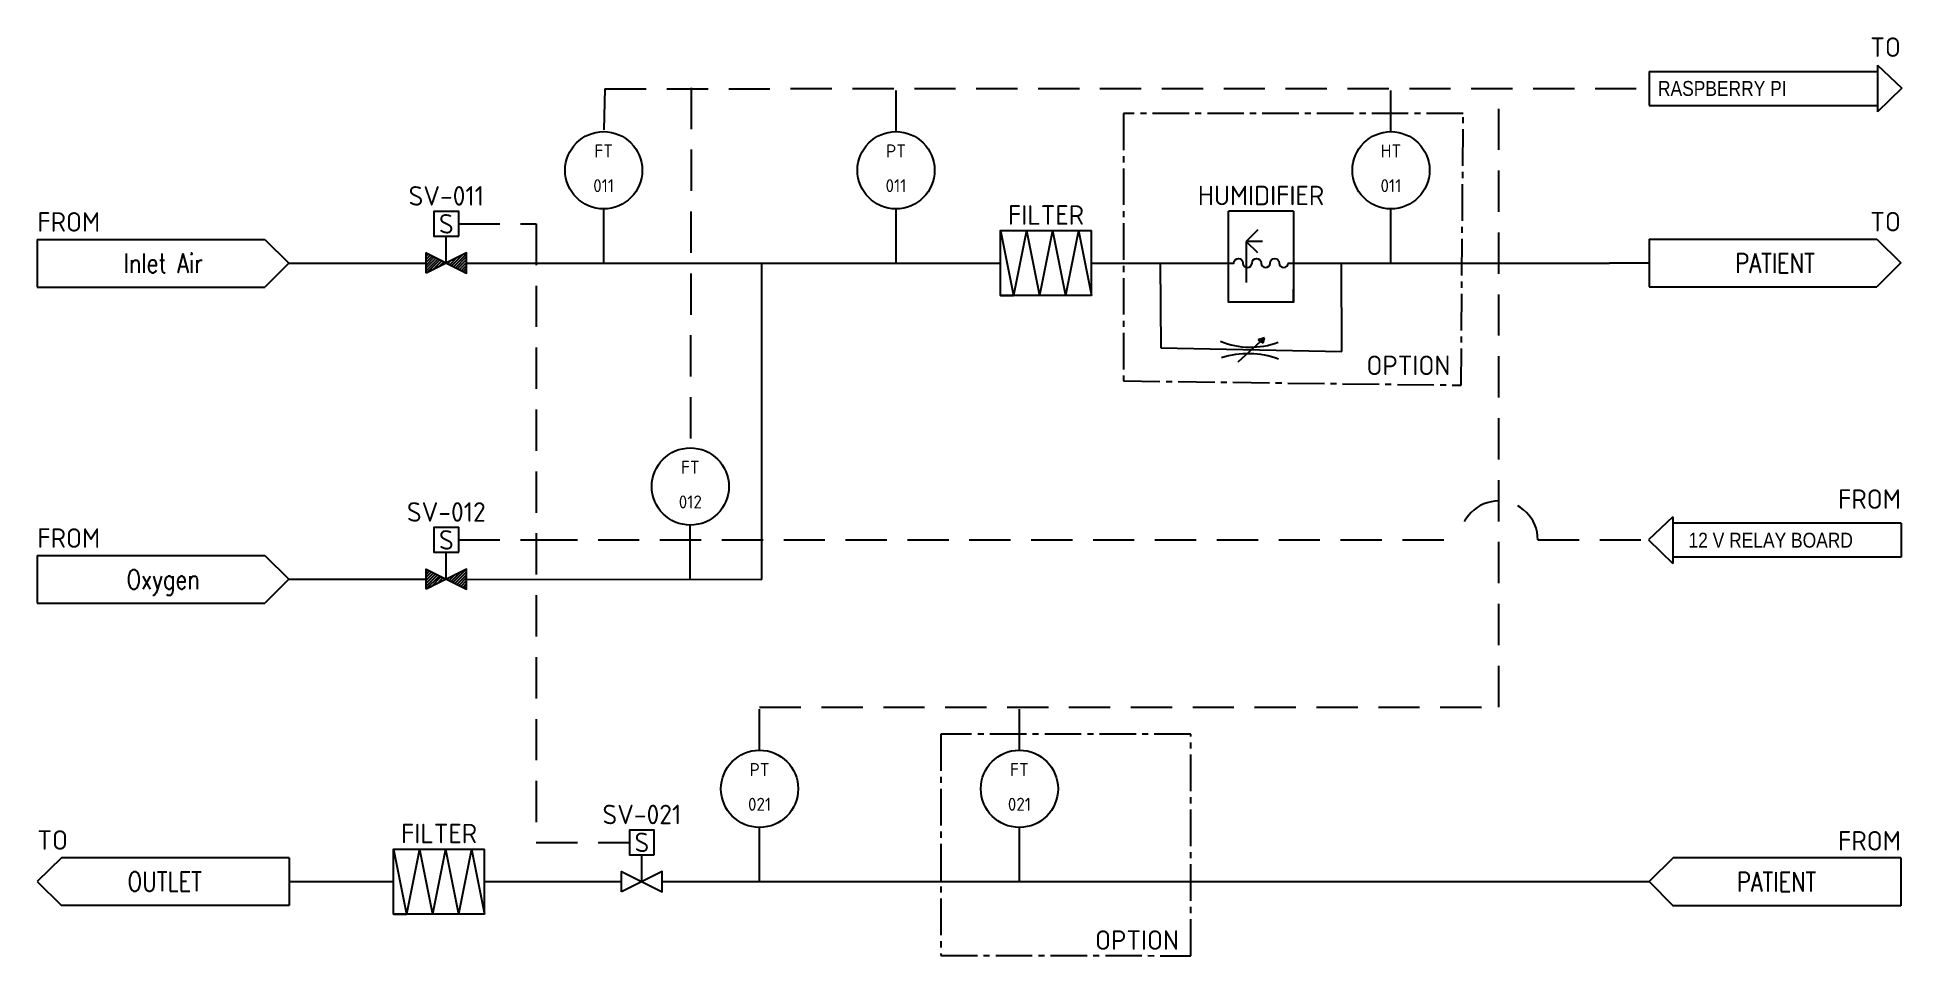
# Model space of a CAD drawing. Header units: millimetres. Extents: x -325 to 284974, y -1 to 659558.
# Drawn here: x 1490.9 to 1777.9, y 552.8 to 694.1 of the extents above; entities that cross this region are included whole.
import ezdxf
from ezdxf.enums import TextEntityAlignment as Align

# ---------------------------------------------------------------- set-up
doc = ezdxf.new("R2010")
doc.units = ezdxf.units.MM
doc.header["$LTSCALE"] = 0.5
doc.linetypes.add('CENTER2', pattern=[1.125, 0.75, -0.125, 0.125, -0.125])
doc.linetypes.add('DASHED', pattern=[19.05, 12.7, -6.35])
for name, color, linetype in [('DRAWING', 7, 'Continuous'), ('PROCESS', 4, 'Continuous'), ('SYM', 2, 'Continuous'), ('SYMBOLS', 2, 'Continuous'), ('TEXT_10', 2, 'Continuous')]:
    doc.layers.add(name, color=color, linetype=linetype)
doc.styles.add('romans', font='romans.shx')
doc.styles.add('X1', font='iso3098b.shx', dxfattribs={"height": 0.125})

msp = doc.modelspace()

# ---------------------------------------------------------------- texts
at = {"layer": 'SYMBOLS', "style": 'X1'}
for p in [(1553.91, 665.4), (1553.91, 616.76), (1584.01, 570.22)]:
    msp.add_text('S', height=3, dxfattribs=at).set_placement(p, align=Align.MIDDLE)
at = {"layer": 'TEXT_10', "style": 'X1'}
for s, p in [('TO', (1777.81, 691.09)), ('TO', (1777.81, 664.23)), ('FROM', (1777.81, 621.54)), ('FROM', (1777.81, 568.96))]:
    msp.add_text(s, height=3, dxfattribs=at).set_placement(p, align=Align.RIGHT)
for s, p in [('FT', (1578.13, 676.61)), ('PT', (1623.13, 676.61)), ('HT', (1699.32, 676.61)), ('011', (1578.13, 671.27)), ('011', (1623.13, 671.27)), ('011', (1699.32, 671.27)), ('FT', (1591.47, 627.94)), ('012', (1591.47, 622.6)), ('PT', (1602.13, 581.42)), ('FT', (1642.13, 581.42)), ('021', (1602.13, 576.08)), ('021', (1642.13, 576.08))]:
    msp.add_text(s, height=2, dxfattribs=at).set_placement(p, align=Align.MIDDLE)
for s, p in [('SV-011', (1553.91, 667.3)), ('HUMIDIFIER', (1679.32, 667.36)), ('FILTER', (1646.22, 664.36)), ('SV-012', (1553.91, 618.66)), ('SV-021', (1584.01, 572.11)), ('FILTER', (1552.79, 569.18))]:
    msp.add_text(s, height=3, dxfattribs=at).set_placement(p, align=Align.BOTTOM_CENTER)
for s, p in [('FROM', (1490.95, 664.19)), ('FROM', (1490.95, 615.54)), ('TO', (1490.95, 569.08))]:
    msp.add_text(s, height=3, dxfattribs=at).set_placement(p)
for p in [(1708.47, 641.22), (1666.69, 552.78)]:
    msp.add_text('OPTION', height=3, dxfattribs=at).set_placement(p, align=Align.BOTTOM_RIGHT)

# ---------------------------------------------------------------- blocks, each defined once
blk = doc.blocks.new('ARROW2')
at = {"layer": 'SYM'}
for p, q in [((-1.629, 0.153), (-0.153, 0.153)), ((-1.629, 0.153), (-1.629, -0.156)), ((-0.153, 0.153), (0.003, 0)), ((0.003, 0), (-0.153, -0.156)), ((-1.629, -0.156), (-0.153, -0.156))]:
    blk.add_line(p, q, dxfattribs=at)
at = {"layer": 'SYM', "width": 0.85}
blk.add_attdef('D501-1020-DP-006', (-1.533, -0.051), '', height=0.0989, dxfattribs=at)
blk = doc.blocks.new('InstArrow')
at = {"layer": 'SYM'}
for p, q in [((-0.153, 0.153), (-0.153, -0.156)), ((-0.153, 0.153), (0.003, 0)), ((-1.629, 0.111), (-0.153, 0.111)), ((-1.629, 0.111), (-1.629, -0.114)), ((-1.629, -0.114), (-0.153, -0.114)), ((0.003, 0), (-0.153, -0.156))]:
    blk.add_line(p, q, dxfattribs=at)
at = {"layer": 'SYM', "width": 0.85}
blk.add_attdef('D501-1020-DP-006', (-1.533, -0.051), '', height=0.0989, dxfattribs=at)

# ---------------------------------------------------------------- hatches: boundary and pattern name
at = {"layer": 'DRAWING', "linetype": 'ByBlock'}
h = msp.add_hatch(dxfattribs=at)
h.set_pattern_fill('ANSI31', color=5, scale=0.1, style=0)
h.paths.add_polyline_path([(1550.79, 657.8), (1550.79, 660.92), (1557.03, 657.8), (1557.03, 660.92)])
h = msp.add_hatch(dxfattribs=at)
h.set_pattern_fill('ANSI31', color=5, scale=0.1, style=0)
h.paths.add_polyline_path([(1550.79, 609.16), (1550.79, 612.28), (1557.03, 609.16), (1557.03, 612.28)])

# ---------------------------------------------------------------- linework, layer by layer
at = {"layer": 'DRAWING', "color": 5, "linetype": 'DASHED'}
for p, q in [((1578.33, 686.19), (1578.13, 679.58)), ((1578.33, 686.19), (1739.06, 686.23)), ((1591.62, 686.34), (1591.47, 630.91)), ((1623.13, 679.58), (1623.13, 686.23)), ((1699.32, 679.58), (1699.32, 686.23)), ((1715.93, 591.04), (1715.93, 686.23)), ((1555.81, 665.4), (1567.74, 665.4)), ((1567.74, 665.4), (1567.74, 570.22)), ((1555.81, 616.76), (1567.74, 616.76)), ((1567.74, 616.76), (1709.93, 616.76)), ((1721.93, 616.76), (1739.06, 616.76)), ((1602.13, 584.39), (1602.13, 591.04)), ((1602.13, 591.04), (1715.93, 591.04)), ((1642.13, 584.39), (1642.13, 591.04)), ((1567.74, 570.22), (1582.11, 570.22))]:
    msp.add_line(p, q, dxfattribs=at)
at = {"layer": 'DRAWING', "color": 2, "linetype": 'ByBlock'}
for p, q in [((1684.32, 667.36), (1674.32, 667.36)), ((1639.22, 664.36), (1641.22, 654.36)), ((1643.22, 664.36), (1641.22, 654.36)), ((1643.22, 664.36), (1645.22, 654.36)), ((1647.22, 664.36), (1645.22, 654.36)), ((1647.22, 664.36), (1649.22, 654.36)), ((1651.22, 664.36), (1649.22, 654.36)), ((1651.22, 664.36), (1653.22, 654.36)), ((1653.22, 654.36), (1653.22, 664.36)), ((1678.82, 664.46), (1677.05, 662.69)), ((1679.55, 662.69), (1677.05, 662.69)), ((1678.82, 660.92), (1677.05, 662.69)), ((1677.05, 662.69), (1677.05, 656.39)), ((1639.22, 654.36), (1641.22, 654.36)), ((1684.32, 653.36), (1684.32, 655.36)), ((1545.79, 569.18), (1547.79, 559.18)), ((1549.79, 569.18), (1547.79, 559.18)), ((1549.79, 569.18), (1551.79, 559.18)), ((1553.79, 569.18), (1551.79, 559.18)), ((1553.79, 569.18), (1555.79, 559.18)), ((1557.79, 569.18), (1555.79, 559.18)), ((1557.79, 569.18), (1559.79, 559.18)), ((1559.79, 559.18), (1559.79, 569.18)), ((1545.79, 559.18), (1547.79, 559.18))]:
    msp.add_line(p, q, dxfattribs=at)
at = {"layer": 'DRAWING', "color": 5, "linetype": 'ByBlock'}
for p, q in [((1663.77, 659.36), (1663.9, 646.3)), ((1691.77, 645.76), (1691.71, 659.36)), ((1663.9, 646.3), (1691.77, 645.76)), ((1675.78, 644.17), (1679.84, 647.83)), ((1679.84, 647.83), (1678.89, 647.53)), ((1678.89, 647.53), (1679.64, 647.08)), ((1679.64, 647.08), (1679.84, 647.83))]:
    msp.add_line(p, q, dxfattribs=at)
at = {"layer": 'DRAWING', "color": 5, "linetype": 'CENTER2', "ltscale": 15}
for points in [[(1658.17, 682.36), (1658.13, 641.22), (1710.13, 640.57), (1710.43, 682.36)], [(1630.04, 586.87), (1630.04, 552.8), (1668.52, 552.78), (1668.52, 586.86)]]:
    msp.add_lwpolyline(points, close=True, dxfattribs=at)
at = {"layer": 'DRAWING', "color": 2, "linetype": 'ByBlock'}
for points in [[(1684.32, 667.36), (1684.32, 653.36), (1674.32, 653.36), (1674.32, 667.36)], [(1653.22, 654.36), (1639.22, 654.36), (1639.22, 664.36), (1653.22, 664.36)], [(1559.79, 559.18), (1545.79, 559.18), (1545.79, 569.18), (1559.79, 569.18)]]:
    msp.add_lwpolyline(points, dxfattribs=at)
at = {"layer": 'DRAWING', "color": 5, "linetype": 'ByBlock'}
for centre, radius, start, end in [((1677.7, 658.64), 12.22, 247.7655, 290.2924), ((1677.33, 632.25), 13.17, 69.2582, 108.123)]:
    msp.add_arc(centre, radius, start, end, dxfattribs=at)
at = {"layer": 'DRAWING', "color": 5, "linetype": 'DASHED'}
msp.add_arc((1715.93, 616.76), 6, 0, 180, dxfattribs=at)
at = {"layer": 'PROCESS'}
for p, q in [((1529.7, 659.36), (1550.79, 659.36)), ((1557.03, 659.36), (1578.13, 659.36)), ((1578.13, 659.36), (1626.77, 659.36)), ((1602.47, 610.67), (1602.47, 659.32)), ((1623.13, 659.36), (1639.22, 659.36)), ((1653.22, 659.36), (1674.32, 659.36)), ((1684.32, 659.36), (1732.96, 659.36)), ((1739.06, 659.36), (1732.96, 659.36)), ((1529.7, 610.72), (1550.79, 610.72)), ((1557.03, 610.72), (1602.47, 610.67)), ((1529.7, 564.18), (1545.79, 564.18)), ((1559.79, 564.18), (1580.89, 564.18)), ((1587.13, 564.18), (1739.06, 564.18))]:
    msp.add_line(p, q, dxfattribs=at)
at = {"layer": 'SYMBOLS'}
for p, q in [((1578.13, 659.36), (1578.13, 667.7)), ((1623.13, 659.36), (1623.13, 667.7)), ((1699.32, 659.36), (1699.32, 667.7)), ((1553.91, 659.36), (1553.91, 663.5)), ((1591.47, 610.7), (1591.47, 619.04)), ((1553.91, 610.72), (1553.91, 614.86)), ((1602.13, 564.18), (1602.13, 572.52)), ((1642.13, 564.18), (1642.13, 572.52)), ((1584.01, 564.18), (1584.01, 568.32))]:
    msp.add_line(p, q, dxfattribs=at)
for points in [[(1555.81, 663.5), (1555.81, 667.3), (1552.01, 667.3), (1552.01, 663.5)], [(1550.79, 657.8), (1550.79, 660.92), (1557.03, 657.8), (1557.03, 660.92)], [(1555.81, 614.86), (1555.81, 618.66), (1552.01, 618.66), (1552.01, 614.86)], [(1550.79, 609.16), (1550.79, 612.28), (1557.03, 609.16), (1557.03, 612.28)], [(1585.91, 568.32), (1585.91, 572.11), (1582.11, 572.11), (1582.11, 568.32)], [(1580.89, 562.62), (1580.89, 565.74), (1587.13, 562.62), (1587.13, 565.74)]]:
    msp.add_lwpolyline(points, close=True, dxfattribs=at)
msp.add_lwpolyline([(1674.32, 659.36), (1675.15, 659.36, -1), (1676.54, 659.36, 1), (1677.93, 659.36, -1), (1679.32, 659.36, 1), (1680.71, 659.36, -1), (1682.1, 659.36, 1), (1683.49, 659.36), (1684.32, 659.36)], format="xyb", dxfattribs=at)
for centre in [(1578.13, 673.64), (1623.13, 673.64), (1699.32, 673.64), (1591.47, 624.98), (1602.13, 578.46), (1642.13, 578.46)]:
    msp.add_circle(centre, 5.94, dxfattribs=at)

# ---------------------------------------------------------------- block references
at = {"layer": 'DRAWING', "color": 5, "linetype": 'ByBlock'}
ref = msp.add_blockref('InstArrow', (1777.87, 686.26), dxfattribs=dict(at, xscale=-23.82840078415506, yscale=-23.21038488009083, zscale=23.82840078415506, rotation=180))
ref.add_attrib('D501-1020-DP-006', 'RASPBERRY PI', (1740.42, 685.08), dxfattribs={"layer": 'SYM', "height": 2.2958, "width": 0.872633})
ref = msp.add_blockref('InstArrow', (1739.06, 616.76), dxfattribs=dict(at, xscale=23.82840078415506, yscale=-23.21038488009083, zscale=23.82840078415506, rotation=180))
ref.add_attrib('D501-1020-DP-006', '12 V RELAY BOARD', (1745.12, 615.57), dxfattribs={"layer": 'SYM', "height": 2.2958, "width": 0.872633})
at = {"layer": 'SYMBOLS'}
ref = msp.add_blockref('ARROW2', (1529.62, 659.36), dxfattribs=dict(at, xscale=23.75, yscale=23.75, zscale=23.75))
ref.add_attrib('D501-1020-DP-006', 'Inlet Air', dxfattribs={"height": 2.969, "style": 'romans', "width": 0.8}).set_placement((1510.32, 659.33), align=Align.MIDDLE_CENTER)
ref = msp.add_blockref('ARROW2', (1777.74, 659.4), dxfattribs=dict(at, xscale=23.75, yscale=23.75, zscale=23.75))
ref.add_attrib('D501-1020-DP-006', 'PATIENT', dxfattribs={"height": 2.969, "style": 'romans', "width": 0.8}).set_placement((1758.44, 659.36), align=Align.MIDDLE_CENTER)
ref = msp.add_blockref('ARROW2', (1529.62, 610.72), dxfattribs=dict(at, xscale=23.75, yscale=23.75, zscale=23.75))
ref.add_attrib('D501-1020-DP-006', 'Oxygen', dxfattribs={"height": 2.969, "style": 'romans', "width": 0.8}).set_placement((1510.32, 610.68), align=Align.MIDDLE_CENTER)
ref = msp.add_blockref('ARROW2', (1491.02, 564.21), dxfattribs=dict(at, xscale=-23.75, yscale=23.75, zscale=23.75))
ref.add_attrib('D501-1020-DP-006', 'OUTLET', dxfattribs={"height": 2.969, "style": 'romans', "width": 0.8}).set_placement((1510.56, 564.18), align=Align.MIDDLE_CENTER)
ref = msp.add_blockref('ARROW2', (1739.14, 564.18), dxfattribs=dict(at, xscale=-23.75, yscale=23.75, zscale=23.75))
ref.add_attrib('D501-1020-DP-006', 'PATIENT', dxfattribs={"height": 2.969, "style": 'romans', "width": 0.8}).set_placement((1758.67, 564.14), align=Align.MIDDLE_CENTER)

msp.set_redraw_order([(e.dxf.handle, doc.entitydb.next_handle()) for e in msp.query("TEXT MTEXT ATTDEF DIMENSION ARC_DIMENSION")])  # texts and dimensions are drawn at this point

doc.saveas('drawing.dxf')
